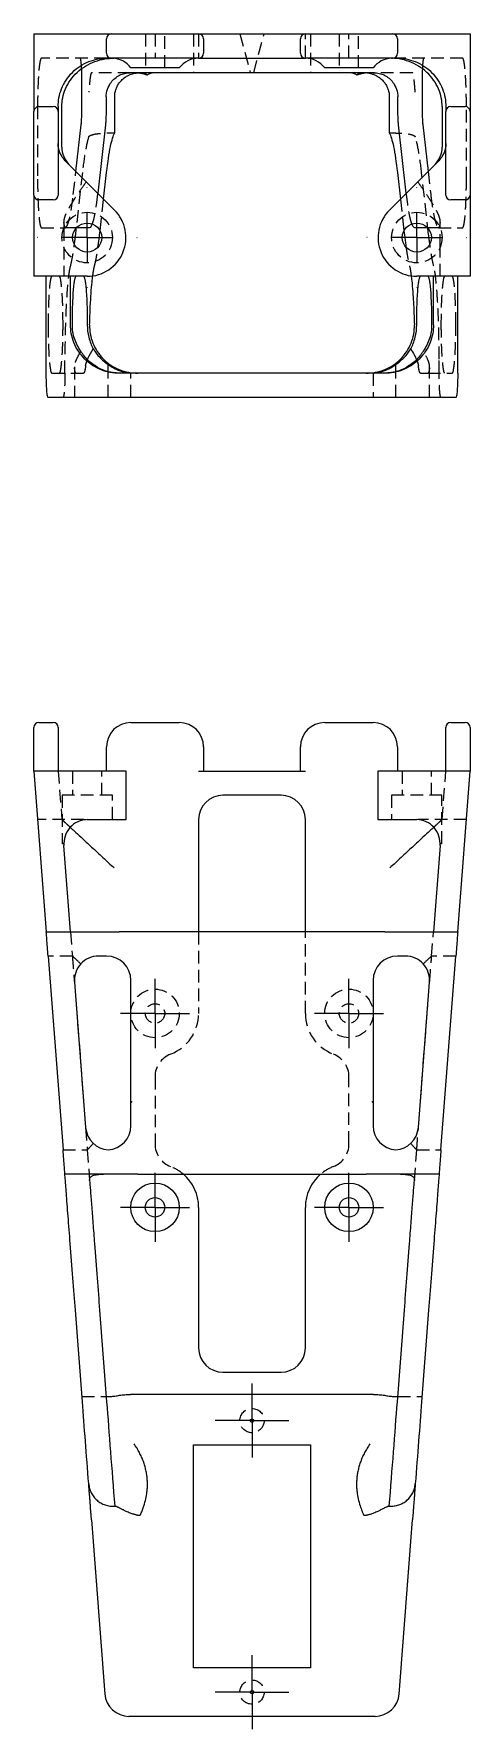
# Model space of a CAD drawing. Header units: millimetres. Extents: x 61 to 241, y 6 to 176.
# Drawn here: x 61 to 105, y 5.7 to 176.3 of the extents above.
import ezdxf

# ---------------------------------------------------------------- set-up
doc = ezdxf.new("R2010")
doc.units = ezdxf.units.MM
doc.linetypes.add('HIDDEN', pattern=[1.905, 1.27, -0.635])
doc.layers.add('10', color=7, linetype='Continuous')

# ---------------------------------------------------------------- blocks, each defined once
blk = doc.blocks.new('SW_CENTERMARKSYMBOL_0')
at = {"layer": '10', "color": 0}
for p, q in [((0, 2.5), (0, 3.48)), ((0, 0), (0, 2.5)), ((-2.5, 0), (-3.48, 0)), ((0, 0), (-2.5, 0)), ((0, 0), (0, -2.5)), ((0, 0), (2.5, 0)), ((2.5, 0), (3.48, 0)), ((0, -2.5), (0, -3.48))]:
    blk.add_line(p, q, dxfattribs=at)
blk = doc.blocks.new('SW_CENTERMARKSYMBOL_1')
at = {"layer": '10', "color": 0}
for p, q in [((0, 2.5), (0, 3.48)), ((0, 0), (0, 2.5)), ((-2.5, 0), (-3.48, 0)), ((0, 0), (-2.5, 0)), ((0, 0), (0, -2.5)), ((0, 0), (2.5, 0)), ((2.5, 0), (3.48, 0)), ((0, -2.5), (0, -3.48))]:
    blk.add_line(p, q, dxfattribs=at)
blk = doc.blocks.new('SW_CENTERMARKSYMBOL_2')
at = {"layer": '10', "color": 0}
for p, q in [((0, 2.5), (0, 3.48)), ((0, 0), (0, 2.5)), ((-2.5, 0), (-3.48, 0)), ((0, 0), (-2.5, 0)), ((0, 0), (0, -2.5)), ((0, 0), (2.5, 0)), ((2.5, 0), (3.48, 0)), ((0, -2.5), (0, -3.48))]:
    blk.add_line(p, q, dxfattribs=at)
blk = doc.blocks.new('SW_CENTERMARKSYMBOL_3')
at = {"layer": '10', "color": 0}
for p, q in [((0, 2.5), (0, 3.48)), ((0, 0), (0, 2.5)), ((-2.5, 0), (-3.48, 0)), ((0, 0), (-2.5, 0)), ((0, 0), (0, -2.5)), ((0, 0), (2.5, 0)), ((2.5, 0), (3.48, 0)), ((0, -2.5), (0, -3.48))]:
    blk.add_line(p, q, dxfattribs=at)
blk = doc.blocks.new('SW_CENTERMARKSYMBOL_4')
at = {"layer": '10', "color": 0}
for p, q in [((0, 2.5), (0, 3.72)), ((0, 0), (0, 2.5)), ((-2.5, 0), (-3.72, 0)), ((0, 0), (-2.5, 0)), ((0, 0), (0, -2.5)), ((0, 0), (2.5, 0)), ((2.5, 0), (3.72, 0)), ((0, -2.5), (0, -3.72))]:
    blk.add_line(p, q, dxfattribs=at)
blk = doc.blocks.new('SW_CENTERMARKSYMBOL_5')
at = {"layer": '10', "color": 0}
for p, q in [((0, 2.5), (0, 3.72)), ((0, 0), (0, 2.5)), ((-2.5, 0), (-3.72, 0)), ((0, 0), (-2.5, 0)), ((0, 0), (0, -2.5)), ((0, 0), (2.5, 0)), ((2.5, 0), (3.72, 0)), ((0, -2.5), (0, -3.72))]:
    blk.add_line(p, q, dxfattribs=at)
blk = doc.blocks.new('SW_CENTERMARKSYMBOL_6')
at = {"layer": '10', "color": 0}
for p, q in [((0, 5), (0, 5.04)), ((0, 0), (0, 2.5)), ((-5, 0), (-5.04, 0)), ((0, 0), (-2.5, 0)), ((0, 0), (0, -2.5)), ((0, 0), (2.5, 0)), ((5, 0), (5.04, 0)), ((0, -5), (0, -5.04))]:
    blk.add_line(p, q, dxfattribs=at)
blk = doc.blocks.new('SW_CENTERMARKSYMBOL_7')
at = {"layer": '10', "color": 0}
for p, q in [((0, 5), (0, 5.04)), ((0, 0), (0, 2.5)), ((-5, 0), (-5.04, 0)), ((0, 0), (-2.5, 0)), ((0, 0), (0, -2.5)), ((0, 0), (2.5, 0)), ((5, 0), (5.04, 0)), ((0, -5), (0, -5.04))]:
    blk.add_line(p, q, dxfattribs=at)

msp = doc.modelspace()

# ---------------------------------------------------------------- linework, layer by layer
at = {"color": 7, "linetype": 'Continuous', "lineweight": 25}
for p, q in [((61.05, 176.29), (61.05, 168.49)), ((61.05, 176.29), (68.85, 176.29)), ((68.37, 174.34), (68.37, 175.8)), ((68.85, 176.29), (70.8, 176.29)), ((70.8, 176.29), (75.68, 176.29)), ((75.68, 176.29), (77.63, 176.29)), ((77.63, 176.29), (88.37, 176.29)), ((78.12, 175.8), (78.12, 174.34)), ((87.88, 174.34), (87.88, 175.8)), ((88.37, 176.29), (90.32, 176.29)), ((90.32, 176.29), (95.2, 176.29)), ((95.2, 176.29), (97.15, 176.29)), ((97.15, 176.29), (104.95, 176.29)), ((97.63, 175.8), (97.63, 174.34)), ((104.95, 176.29), (104.95, 168.49)), ((68.85, 173.85), (68.38, 173.85)), ((70.8, 173.85), (68.85, 173.85)), ((95.24, 172.39), (70.76, 172.39)), ((75.68, 173.85), (70.8, 173.85)), ((73.24, 172.88), (70.8, 172.88)), ((75.68, 172.88), (73.24, 172.88)), ((77.63, 173.85), (75.68, 173.85)), ((77.63, 173.85), (88.37, 173.85)), ((90.32, 173.85), (88.37, 173.85)), ((95.2, 173.85), (90.32, 173.85)), ((95.2, 172.88), (90.32, 172.88)), ((97.15, 173.85), (95.2, 173.85)), ((97.62, 173.85), (97.15, 173.85)), ((65.89, 169.16), (65.89, 171.41)), ((100.11, 171.41), (100.11, 169.16)), ((61.54, 168.98), (63, 168.98)), ((63.49, 168.98), (63.49, 168.49)), ((63.86, 164.89), (63.86, 168.98)), ((68.33, 169.95), (68.33, 169.16)), ((69.18, 166.33), (69.18, 169.95)), ((96.82, 169.95), (96.82, 166.33)), ((97.67, 169.16), (97.67, 169.95)), ((102.14, 168.98), (102.14, 164.89)), ((102.51, 168.98), (102.51, 168.49)), ((103, 168.98), (104.46, 168.98)), ((61.05, 166.54), (61.05, 168.49)), ((63.49, 168.49), (63.49, 166.54)), ((102.51, 166.54), (102.51, 168.49)), ((104.95, 168.49), (104.95, 166.54)), ((61.05, 162.03), (61.05, 166.54)), ((63.49, 166.54), (63.49, 162.03)), ((65.28, 162.46), (65.81, 167.14)), ((68.25, 167.14), (67.47, 160.27)), ((98.53, 160.27), (97.75, 167.14)), ((100.19, 167.14), (100.72, 162.46)), ((102.51, 162.03), (102.51, 166.54)), ((104.95, 166.54), (104.95, 162.03)), ((64.21, 163.53), (69.17, 158.56)), ((68.07, 159.67), (68.37, 162.35)), ((96.83, 158.56), (101.79, 163.53)), ((97.63, 162.35), (97.93, 159.67)), ((61.05, 160.08), (61.05, 162.03)), ((63.49, 162.03), (63.49, 160.08)), ((102.51, 160.08), (102.51, 162.03)), ((104.95, 162.03), (104.95, 160.08)), ((61.05, 160.08), (61.05, 151.9)), ((63, 159.59), (61.54, 159.59)), ((104.46, 159.59), (103, 159.59)), ((104.95, 160.08), (104.95, 151.9)), ((66.61, 156.78), (65.32, 156.78)), ((67.66, 156.09), (67.71, 156.49)), ((98.29, 156.49), (98.34, 156.09)), ((100.68, 156.78), (99.39, 156.78)), ((66.41, 151.9), (61.05, 151.9)), ((62.29, 142.15), (62.29, 151.9)), ((64.73, 147.02), (64.73, 151.9)), ((104.95, 151.9), (99.59, 151.9)), ((101.27, 147.02), (101.27, 151.9)), ((103.71, 142.15), (103.71, 151.9)), ((68.53, 142.33), (68.53, 143.02)), ((96.38, 142.15), (69.62, 142.15)), ((70.8, 142.15), (70.8, 142.15)), ((95.2, 142.15), (95.2, 142.15)), ((97.47, 142.33), (97.47, 143.02)), ((67.56, 139.71), (62.48, 139.71)), ((68.37, 139.71), (67.56, 139.71)), ((97.63, 139.71), (68.37, 139.71)), ((98.44, 139.71), (97.63, 139.71)), ((103.52, 139.71), (98.44, 139.71)), ((61.05, 104.56), (61.05, 106.51)), ((61.54, 107), (63, 107)), ((63.49, 106.51), (63.49, 104.56)), ((70.8, 107), (75.68, 107)), ((90.32, 107), (95.2, 107)), ((102.51, 104.56), (102.51, 106.51)), ((103, 107), (104.46, 107)), ((104.95, 106.51), (104.95, 104.56)), ((61.05, 102.12), (61.05, 104.56)), ((63.49, 104.56), (63.49, 102.12)), ((68.37, 102.12), (68.37, 104.56)), ((78.12, 104.56), (78.12, 102.12)), ((87.88, 102.12), (87.88, 104.56)), ((97.63, 104.56), (97.63, 102.12)), ((102.51, 102.12), (102.51, 104.56)), ((104.95, 104.56), (104.95, 102.12)), ((66.41, 102.12), (61.05, 102.12)), ((61.05, 102.12), (62.29, 85.94)), ((70.32, 102.12), (66.41, 102.12)), ((70.32, 97.24), (70.32, 102.12)), ((77.63, 102.12), (88.37, 102.12)), ((95.68, 102.12), (95.68, 97.24)), ((99.59, 102.12), (95.68, 102.12)), ((104.95, 102.12), (99.59, 102.12)), ((103.71, 85.94), (104.95, 102.12)), ((85.93, 99.68), (80.07, 99.68)), ((66.5, 97.24), (70.32, 97.24)), ((77.63, 97.24), (77.63, 85.94)), ((88.37, 85.94), (88.37, 97.24)), ((95.68, 97.24), (99.5, 97.24)), ((64.73, 85.94), (64.07, 94.62)), ((101.93, 94.62), (101.27, 85.94)), ((62.29, 85.94), (69.62, 85.94)), ((96.38, 85.94), (69.62, 85.94)), ((96.38, 85.94), (103.71, 85.94)), ((62.48, 83.5), (63.98, 63.99)), ((68.37, 83.5), (67.56, 83.5)), ((98.44, 83.5), (97.63, 83.5)), ((102.02, 63.99), (103.52, 83.5)), ((65.13, 80.88), (66.25, 66.24)), ((70.8, 66.43), (70.8, 81.06)), ((95.2, 81.06), (95.2, 66.43)), ((99.75, 66.24), (100.87, 80.88)), ((71.5, 61.55), (64.17, 61.55)), ((71.5, 61.55), (94.5, 61.55)), ((101.83, 61.55), (94.5, 61.55)), ((77.63, 58.22), (77.63, 44.07)), ((88.37, 44.07), (88.37, 58.22)), ((65.93, 38.64), (65.22, 47.88)), ((67.66, 47.88), (68.37, 38.64)), ((97.63, 38.64), (98.34, 47.88)), ((100.78, 47.88), (100.07, 38.64)), ((80.07, 41.63), (85.93, 41.63)), ((95.24, 39.4), (70.76, 39.4)), ((77.1, 34.32), (88.9, 34.32)), ((77.1, 11.88), (77.1, 34.32)), ((88.9, 34.32), (88.9, 11.88)), ((66.85, 26.76), (68.19, 9.25)), ((97.81, 9.25), (99.15, 26.76)), ((88.9, 11.88), (77.1, 11.88)), ((95.38, 7), (70.62, 7))]:
    msp.add_line(p, q, dxfattribs=at)
at = {"color": 7, "linetype": 'HIDDEN', "lineweight": 18}
for p, q in [((72.27, 176.29), (72.27, 172.88)), ((73.24, 176.29), (73.24, 173.85)), ((74.22, 172.88), (74.22, 176.29)), ((77.1, 176.29), (77.1, 172.39)), ((77.63, 176.29), (77.63, 173.85)), ((81.78, 176.29), (82.83, 172.39)), ((83.17, 172.39), (84.22, 176.29)), ((88.37, 173.85), (88.37, 176.29)), ((88.9, 176.29), (88.9, 172.39)), ((91.78, 176.29), (91.78, 172.88)), ((92.76, 173.85), (92.76, 176.29)), ((93.73, 172.88), (93.73, 176.29)), ((68.38, 173.85), (61.8, 173.85)), ((70.76, 172.39), (66.85, 172.39)), ((68.85, 173.85), (68.95, 173.85)), ((99.15, 172.39), (95.24, 172.39)), ((97.04, 173.85), (97.15, 173.85)), ((104.2, 173.85), (97.62, 173.85)), ((61.42, 168.98), (61.42, 161.66)), ((104.58, 161.66), (104.58, 168.98)), ((65.01, 160.13), (65.28, 162.46)), ((65.93, 162.35), (65.22, 156.09)), ((100.78, 156.09), (100.07, 162.35)), ((100.72, 162.46), (100.99, 160.13)), ((67.47, 160.27), (67.45, 160.13)), ((67.71, 156.49), (68.07, 159.67)), ((97.93, 159.67), (98.29, 156.49)), ((98.55, 160.13), (98.53, 160.27)), ((64.06, 157.44), (64.06, 156.74)), ((101.94, 156.74), (101.94, 157.44)), ((61.8, 156.78), (64.24, 156.78)), ((64.06, 156.74), (64.06, 154.87)), ((65.32, 156.78), (64.24, 156.78)), ((101.76, 156.78), (100.68, 156.78)), ((101.76, 156.78), (104.2, 156.78)), ((101.94, 154.87), (101.94, 156.74)), ((64.06, 154.87), (64.06, 151.9)), ((101.94, 151.9), (101.94, 154.86)), ((64.17, 142.15), (64.17, 143.57)), ((101.83, 142.15), (101.83, 143.57)), ((62.86, 142.15), (65.3, 142.15)), ((65.12, 142.8), (65.12, 139.71)), ((65.3, 142.15), (66.05, 142.15)), ((68.53, 139.71), (68.53, 142.33)), ((70.8, 139.71), (70.8, 142.15)), ((95.2, 142.15), (95.2, 139.71)), ((97.47, 139.71), (97.47, 142.33)), ((99.95, 142.15), (100.7, 142.15)), ((100.7, 142.15), (103.14, 142.15)), ((100.88, 139.71), (100.88, 142.81)), ((63.49, 102.12), (63.86, 97.24)), ((64.95, 102.12), (64.95, 99.68)), ((67.88, 99.68), (67.88, 102.12)), ((98.12, 102.12), (98.12, 99.68)), ((101.05, 99.68), (101.05, 102.12)), ((102.14, 97.24), (102.51, 102.12)), ((68.95, 99.68), (63.88, 99.68)), ((63.88, 99.68), (63.88, 94.8)), ((68.95, 97.24), (68.95, 99.68)), ((102.12, 99.68), (97.05, 99.68)), ((97.05, 99.68), (97.05, 97.24)), ((102.12, 94.8), (102.12, 99.68)), ((66.08, 97.24), (61.42, 97.24)), ((104.58, 97.24), (99.92, 97.24)), ((64.06, 94.8), (63.88, 94.8)), ((102.12, 94.8), (101.94, 94.8)), ((64.73, 85.94), (64.92, 83.5)), ((77.63, 85.94), (77.63, 77.73)), ((88.37, 77.73), (88.37, 85.94)), ((101.08, 83.5), (101.27, 85.94)), ((64.92, 83.5), (62.48, 83.5)), ((103.52, 83.5), (101.08, 83.5)), ((65.3, 78.62), (66.05, 68.87)), ((99.95, 68.87), (100.7, 78.62)), ((73.24, 71.35), (73.24, 64.6)), ((92.76, 64.6), (92.76, 71.35)), ((63.98, 63.99), (66.42, 63.99)), ((66.42, 63.99), (66.66, 60.92)), ((99.34, 60.92), (99.58, 63.99)), ((99.58, 63.99), (102.02, 63.99)), ((65.89, 39.2), (68.33, 39.2)), ((97.67, 39.2), (100.11, 39.2))]:
    msp.add_line(p, q, dxfattribs=at)
for centre, radius in [((66.41, 155.8), 2.54), ((99.59, 155.8), 2.54), ((73.24, 77.73), 2.44), ((92.76, 77.73), 2.44), ((73.24, 77.73), 0.976), ((92.76, 77.73), 0.976), ((83, 36.76), 1.22), ((83, 9.44), 1.22)]:
    msp.add_circle(centre, radius, dxfattribs=at)
at = {"color": 7, "linetype": 'Continuous', "lineweight": 25}
for centre, radius in [((66.41, 155.8), 1.46), ((99.59, 155.8), 1.46), ((73.24, 58.22), 2.44), ((92.76, 58.22), 2.44), ((73.24, 58.22), 0.976), ((92.76, 58.22), 0.976), ((83, 36.76), 0.174), ((83, 9.44), 0.174)]:
    msp.add_circle(centre, radius, dxfattribs=at)
for centre, radius, start, end in [((68.85, 175.8), 0.488, 90, 180), ((77.63, 175.8), 0.488, 0, 90), ((88.37, 175.8), 0.488, 90, 180), ((97.15, 175.8), 0.488, 0, 90), ((68.85, 174.34), 0.488, 180, 270), ((77.63, 174.34), 0.488, 270, 0), ((88.37, 174.34), 0.488, 180, 270), ((97.15, 174.34), 0.488, 270, 0), ((68.85, 171.41), 2.44, 36.8699, 87.7566), ((73.39, 170.44), 1.95, 90, 118.0954), ((77.63, 171.41), 2.44, 90, 143.1301), ((88.37, 171.41), 2.44, 36.8699, 90), ((92.61, 170.44), 1.95, 61.9247, 90), ((97.15, 171.41), 2.44, 92.4939, 143.1301), ((61.54, 168.49), 0.488, 90, 180), ((63, 168.49), 0.488, 0, 90), ((103, 168.49), 0.488, 90, 180), ((104.46, 168.49), 0.488, 0, 90), ((61.54, 160.08), 0.488, 180, 270), ((63, 160.08), 0.488, 270, 0), ((103, 160.08), 0.488, 180, 270), ((104.46, 160.08), 0.488, 270, 0), ((66.41, 155.8), 3.9, 270, 45), ((99.59, 155.8), 3.9, 135, 270), ((61.54, 106.51), 0.488, 90, 180), ((63, 106.51), 0.488, 0, 90), ((70.8, 104.56), 2.44, 90, 180), ((75.68, 104.56), 2.44, 0, 90), ((90.32, 104.56), 2.44, 90, 180), ((95.2, 104.56), 2.44, 0, 90), ((103, 106.51), 0.488, 90, 180), ((104.46, 106.51), 0.488, 0, 90), ((80.07, 97.24), 2.44, 90, 180), ((85.93, 97.24), 2.44, 0, 90), ((66.5, 94.8), 2.44, 91.9326, 184.3987), ((99.5, 94.8), 2.44, 355.6013, 88.0674), ((67.56, 81.06), 2.44, 90, 184.3987), ((68.37, 81.06), 2.44, 0, 90), ((97.63, 81.06), 2.44, 90, 180), ((98.44, 81.06), 2.44, 355.6013, 90), ((68.69, 66.43), 2.44, 184.3987, 266.2271), ((68.37, 66.43), 2.44, 273.7729, 0), ((97.63, 66.43), 2.44, 180, 266.2271), ((97.31, 66.43), 2.44, 273.7729, 355.6013), ((73.24, 58.22), 4.39, 0, 49.3644), ((92.76, 58.22), 4.39, 130.6356, 180), ((80.07, 44.07), 2.44, 180, 270), ((85.93, 44.07), 2.44, 270, 0), ((70.62, 9.44), 2.44, 184.3987, 270), ((95.38, 9.44), 2.44, 270, 355.6013)]:
    msp.add_arc(centre, radius, start, end, dxfattribs=at)
at = {"color": 7, "linetype": 'HIDDEN', "lineweight": 18}
for centre, radius, start, end in [((94.33, 170.92), 1.47, 79.4387, 122.616), ((73.24, 77.73), 4.39, 290.9248, 0), ((92.76, 77.73), 4.39, 180, 249.0752), ((75.68, 71.35), 2.44, 110.9248, 180), ((90.32, 71.35), 2.44, 0, 69.0752), ((75.68, 64.6), 2.44, 180, 249.0752), ((90.32, 64.6), 2.44, 290.9248, 0), ((73.24, 58.22), 4.39, 49.3644, 69.0752), ((92.76, 58.22), 4.39, 110.9248, 130.6356)]:
    msp.add_arc(centre, radius, start, end, dxfattribs=at)
for points, knots in [([(61.8, 173.85), (61.76, 173.85), (61.71, 173.75), (61.64, 173.39), (61.62, 173.24), (61.57, 172.88), (61.55, 172.66), (61.52, 172.19), (61.5, 171.92), (61.47, 171.37), (61.46, 171.07), (61.43, 170.17), (61.42, 169.55), (61.42, 168.98)], [0, 0, 0, 0, 0.25, 0.25, 0.375, 0.375, 0.5, 0.5, 0.625, 0.625, 0.75, 0.75, 1, 1, 1, 1]), ([(65.86, 172.79), (65.84, 172.97), (65.82, 173.38), (65.76, 173.77), (65.72, 173.83), (65.7, 173.85)], [0, 0, 0, 0, 0.293204, 0.660258, 1, 1, 1, 1]), ([(66.85, 172.39), (66.84, 172.39), (66.83, 172.39), (66.82, 172.37), (66.81, 172.34), (66.79, 172.31), (66.78, 172.26), (66.76, 172.2), (66.75, 172.13), (66.74, 172.05), (66.72, 171.97), (66.71, 171.87), (66.69, 171.71), (66.66, 171.47), (66.63, 171.16), (66.6, 170.81), (66.58, 170.58), (66.57, 170.44)], [0, 0, 0, 0, 0.041321, 0.083075, 0.125403, 0.168444, 0.212326, 0.257175, 0.303103, 0.35022, 0.398625, 0.448409, 0.499656, 0.61746, 0.749808, 0.853897, 1, 1, 1, 1]), ([(71.42, 172.37), (71.44, 172.37), (71.51, 172.39), (71.6, 172.39), (71.67, 172.39), (71.71, 172.39), (71.72, 172.39), (71.73, 172.39), (71.73, 172.39), (71.75, 172.39), (71.79, 172.39), (71.86, 172.38), (71.95, 172.37), (72.02, 172.36), (72.07, 172.35), (72.16, 172.33), (72.26, 172.3), (72.37, 172.25), (72.44, 172.21), (72.48, 172.17), (72.47, 172.17), (72.47, 172.16)], [0, 0, 0, 0, 0.019419, 0.057574, 0.071911, 0.077757, 0.082155, 0.083138, 0.084254, 0.087055, 0.095507, 0.148531, 0.229835, 0.272125, 0.314226, 0.35615, 0.486202, 0.612416, 0.735294, 0.884589, 1, 1, 1, 1]), ([(99.43, 170.44), (99.42, 170.56), (99.4, 170.79), (99.37, 171.14), (99.34, 171.47), (99.31, 171.77), (99.27, 172.03), (99.24, 172.21), (99.21, 172.32), (99.18, 172.38), (99.16, 172.39), (99.15, 172.39)], [0, 0, 0, 0, 0.125137, 0.250255, 0.382379, 0.500462, 0.632117, 0.755062, 0.83953, 0.920864, 1, 1, 1, 1]), ([(100.3, 173.85), (100.28, 173.84), (100.24, 173.8), (100.19, 173.48), (100.16, 173.13), (100.15, 172.84), (100.15, 172.79)], [0, 0, 0, 0, 0.287349, 0.596536, 0.915318, 1, 1, 1, 1]), ([(104.58, 168.98), (104.58, 169.55), (104.57, 170.17), (104.54, 171.07), (104.53, 171.37), (104.5, 171.92), (104.48, 172.19), (104.45, 172.66), (104.43, 172.88), (104.38, 173.24), (104.36, 173.39), (104.29, 173.75), (104.24, 173.85), (104.2, 173.85)], [0, 0, 0, 0, 0.25, 0.25, 0.375, 0.375, 0.5, 0.5, 0.625, 0.625, 0.75, 0.75, 1, 1, 1, 1]), ([(66.57, 165.92), (66.45, 165.59), (66.34, 165.12), (66.13, 163.92), (66.03, 163.19), (65.93, 162.35)], [0, 0, 0, 0, 0.5, 0.5, 1, 1, 1, 1]), ([(66.57, 165.92), (66.58, 165.96), (66.61, 165.99), (66.69, 166.06), (66.75, 166.09), (66.89, 166.14), (66.97, 166.16), (67.17, 166.21), (67.28, 166.23), (67.52, 166.26), (67.65, 166.27), (67.93, 166.3), (68.07, 166.31), (68.53, 166.33), (68.85, 166.33), (69.18, 166.33)], [0, 0, 0, 0, 0.125, 0.125, 0.25, 0.25, 0.375, 0.375, 0.5, 0.5, 0.625, 0.625, 0.75, 0.75, 1, 1, 1, 1]), ([(96.82, 166.33), (96.98, 166.33), (97.14, 166.33), (97.46, 166.32), (97.62, 166.32), (97.92, 166.31), (98.07, 166.3), (98.35, 166.27), (98.48, 166.26), (98.84, 166.21), (99.04, 166.17), (99.25, 166.09), (99.31, 166.06), (99.39, 165.99), (99.42, 165.96), (99.43, 165.92)], [0, 0, 0, 0, 0.125, 0.125, 0.25, 0.25, 0.375, 0.375, 0.5, 0.5, 0.75, 0.75, 0.875, 0.875, 1, 1, 1, 1]), ([(100.07, 162.35), (99.97, 163.19), (99.87, 163.92), (99.66, 165.12), (99.55, 165.59), (99.43, 165.92)], [0, 0, 0, 0, 0.5, 0.5, 1, 1, 1, 1]), ([(61.42, 161.66), (61.42, 161.08), (61.43, 160.46), (61.46, 159.56), (61.47, 159.27), (61.5, 158.71), (61.52, 158.45), (61.55, 157.97), (61.57, 157.76), (61.62, 157.39), (61.64, 157.24), (61.71, 156.89), (61.76, 156.78), (61.8, 156.78)], [0, 0, 0, 0, 0.25, 0.25, 0.375, 0.375, 0.5, 0.5, 0.625, 0.625, 0.75, 0.75, 1, 1, 1, 1]), ([(66.32, 161.41), (66.05, 161.03), (65.78, 160.65), (65.4, 160.09), (65.27, 159.9), (65.03, 159.53), (64.91, 159.34), (64.69, 158.99), (64.59, 158.81), (64.4, 158.47), (64.32, 158.3), (64.18, 157.99), (64.13, 157.84), (64.06, 157.57), (64.05, 157.44), (64.07, 157.33)], [0, 0, 0, 0, 0.25, 0.25, 0.375, 0.375, 0.5, 0.5, 0.625, 0.625, 0.75, 0.75, 0.875, 0.875, 1, 1, 1, 1]), ([(101.93, 157.33), (101.95, 157.44), (101.94, 157.57), (101.87, 157.84), (101.82, 157.99), (101.68, 158.3), (101.6, 158.46), (101.41, 158.81), (101.31, 158.98), (100.98, 159.52), (100.74, 159.89), (100.22, 160.65), (99.95, 161.03), (99.68, 161.41)], [0, 0, 0, 0, 0.125, 0.125, 0.25, 0.25, 0.375, 0.375, 0.5, 0.5, 0.75, 0.75, 1, 1, 1, 1]), ([(104.2, 156.78), (104.24, 156.78), (104.29, 156.89), (104.36, 157.24), (104.38, 157.39), (104.43, 157.76), (104.45, 157.97), (104.48, 158.45), (104.5, 158.71), (104.53, 159.27), (104.54, 159.56), (104.57, 160.46), (104.58, 161.08), (104.58, 161.66)], [0, 0, 0, 0, 0.25, 0.25, 0.375, 0.375, 0.5, 0.5, 0.625, 0.625, 0.75, 0.75, 1, 1, 1, 1]), ([(64.17, 156.78), (64.24, 156.78), (64.32, 156.85), (64.46, 157.14), (64.54, 157.35), (64.68, 157.92), (64.75, 158.28), (64.89, 159.12), (64.95, 159.6), (65.01, 160.13)], [0, 0, 0, 0, 0.25, 0.25, 0.5, 0.5, 0.75, 0.75, 1, 1, 1, 1]), ([(67.45, 160.13), (67.4, 159.75), (67.31, 158.98), (67.16, 158.1), (67.02, 157.46), (66.93, 157.25), (66.89, 157.17)], [0, 0, 0, 0, 0.271011, 0.544923, 0.820056, 1, 1, 1, 1]), ([(99.1, 157.18), (99.09, 157.2), (99.02, 157.34), (98.89, 157.87), (98.72, 158.78), (98.61, 159.68), (98.55, 160.13)], [0, 0, 0, 0, 0.0629018, 0.3437296, 0.6737099, 1, 1, 1, 1]), ([(100.99, 160.13), (101.05, 159.6), (101.11, 159.12), (101.25, 158.28), (101.32, 157.92), (101.46, 157.35), (101.54, 157.14), (101.68, 156.85), (101.76, 156.78), (101.83, 156.78)], [0, 0, 0, 0, 0.25, 0.25, 0.5, 0.5, 0.75, 0.75, 1, 1, 1, 1]), ([(64.24, 156.78), (64.21, 156.78), (64.18, 156.83), (64.12, 157.01), (64.09, 157.15), (64.07, 157.33)], [0, 0, 0, 0, 0.5, 0.5, 1, 1, 1, 1]), ([(101.93, 157.33), (101.91, 157.15), (101.88, 157.01), (101.82, 156.83), (101.79, 156.78), (101.76, 156.78)], [0, 0, 0, 0, 0.5, 0.5, 1, 1, 1, 1]), ([(65.22, 156.09), (65.14, 155.4), (65.06, 154.78), (64.89, 153.72), (64.8, 153.27), (64.71, 152.92)], [0, 0, 0, 0, 0.5, 0.5, 1, 1, 1, 1]), ([(101.29, 152.92), (101.2, 153.27), (101.11, 153.72), (100.94, 154.78), (100.86, 155.4), (100.78, 156.09)], [0, 0, 0, 0, 0.5, 0.5, 1, 1, 1, 1]), ([(67.14, 152.92), (67.2, 153.13), (67.3, 153.57), (67.42, 154.25), (67.48, 154.73), (67.5, 154.87)], [0, 0, 0, 0, 0.4111733, 0.823458, 1, 1, 1, 1]), ([(98.5, 154.84), (98.54, 154.57), (98.62, 154.05), (98.74, 153.42), (98.82, 153.09), (98.86, 152.92)], [0, 0, 0, 0, 0.346396, 0.673646, 1, 1, 1, 1]), ([(62.86, 151.9), (62.81, 151.9), (62.76, 151.8), (62.7, 151.44), (62.67, 151.29), (62.63, 150.92), (62.61, 150.71), (62.57, 150.24), (62.56, 149.97), (62.53, 149.41), (62.52, 149.12), (62.49, 148.22), (62.48, 147.6), (62.48, 147.02)], [0, 0, 0, 0, 0.25, 0.25, 0.375, 0.375, 0.5, 0.5, 0.625, 0.625, 0.75, 0.75, 1, 1, 1, 1]), ([(63.98, 147.02), (63.98, 147.6), (63.97, 148.22), (63.95, 149.12), (63.93, 149.41), (63.91, 149.97), (63.89, 150.24), (63.85, 150.71), (63.83, 150.92), (63.79, 151.29), (63.77, 151.44), (63.7, 151.8), (63.65, 151.9), (63.61, 151.9)], [0, 0, 0, 0, 0.25, 0.25, 0.375, 0.375, 0.5, 0.5, 0.625, 0.625, 0.75, 0.75, 1, 1, 1, 1]), ([(64.71, 152.92), (64.63, 152.64), (64.56, 152.21), (64.43, 151.02), (64.37, 150.26), (64.27, 148.54), (64.23, 147.56), (64.18, 145.56), (64.17, 144.54), (64.17, 143.57)], [0, 0, 0, 0, 0.25, 0.25, 0.5, 0.5, 0.75, 0.75, 1, 1, 1, 1]), ([(66.98, 151.96), (67, 152.14), (67.06, 152.53), (67.11, 152.78), (67.14, 152.92)], [0, 0, 0, 0, 0.460123, 1, 1, 1, 1]), ([(98.86, 152.92), (98.9, 152.75), (98.95, 152.51), (99, 152.11), (99.01, 151.99)], [0, 0, 0, 0, 0.721755, 1, 1, 1, 1]), ([(101.83, 143.57), (101.83, 144.54), (101.82, 145.56), (101.77, 147.56), (101.73, 148.54), (101.63, 150.26), (101.57, 151.02), (101.44, 152.21), (101.37, 152.64), (101.29, 152.92)], [0, 0, 0, 0, 0.25, 0.25, 0.5, 0.5, 0.75, 0.75, 1, 1, 1, 1]), ([(102.39, 151.9), (102.35, 151.9), (102.3, 151.8), (102.23, 151.44), (102.21, 151.29), (102.17, 150.92), (102.15, 150.71), (102.11, 150.24), (102.09, 149.97), (102.07, 149.41), (102.05, 149.12), (102.03, 148.22), (102.02, 147.6), (102.02, 147.02)], [0, 0, 0, 0, 0.25, 0.25, 0.375, 0.375, 0.5, 0.5, 0.625, 0.625, 0.75, 0.75, 1, 1, 1, 1]), ([(103.52, 147.02), (103.52, 147.6), (103.51, 148.22), (103.48, 149.12), (103.47, 149.41), (103.44, 149.97), (103.43, 150.24), (103.39, 150.71), (103.37, 150.92), (103.33, 151.29), (103.3, 151.44), (103.24, 151.8), (103.19, 151.9), (103.14, 151.9)], [0, 0, 0, 0, 0.25, 0.25, 0.375, 0.375, 0.5, 0.5, 0.625, 0.625, 0.75, 0.75, 1, 1, 1, 1]), ([(62.48, 147.02), (62.48, 146.45), (62.49, 145.83), (62.52, 144.93), (62.53, 144.63), (62.56, 144.08), (62.57, 143.81), (62.61, 143.34), (62.63, 143.12), (62.67, 142.76), (62.7, 142.61), (62.76, 142.25), (62.81, 142.15), (62.86, 142.15)], [0, 0, 0, 0, 0.25, 0.25, 0.375, 0.375, 0.5, 0.5, 0.625, 0.625, 0.75, 0.75, 1, 1, 1, 1]), ([(63.61, 142.15), (63.65, 142.15), (63.7, 142.25), (63.77, 142.61), (63.79, 142.76), (63.83, 143.12), (63.85, 143.34), (63.89, 143.81), (63.91, 144.08), (63.93, 144.63), (63.95, 144.93), (63.97, 145.83), (63.98, 146.45), (63.98, 147.02)], [0, 0, 0, 0, 0.25, 0.25, 0.375, 0.375, 0.5, 0.5, 0.625, 0.625, 0.75, 0.75, 1, 1, 1, 1]), ([(102.02, 147.02), (102.02, 146.45), (102.03, 145.83), (102.05, 144.93), (102.07, 144.63), (102.09, 144.08), (102.11, 143.81), (102.15, 143.34), (102.17, 143.12), (102.21, 142.76), (102.23, 142.61), (102.3, 142.25), (102.35, 142.15), (102.39, 142.15)], [0, 0, 0, 0, 0.25, 0.25, 0.375, 0.375, 0.5, 0.5, 0.625, 0.625, 0.75, 0.75, 1, 1, 1, 1]), ([(103.14, 142.15), (103.19, 142.15), (103.24, 142.25), (103.3, 142.61), (103.33, 142.76), (103.37, 143.12), (103.39, 143.34), (103.43, 143.81), (103.44, 144.08), (103.47, 144.63), (103.48, 144.93), (103.51, 145.83), (103.52, 146.45), (103.52, 147.02)], [0, 0, 0, 0, 0.25, 0.25, 0.375, 0.375, 0.5, 0.5, 0.625, 0.625, 0.75, 0.75, 1, 1, 1, 1]), ([(65.77, 144.37), (65.67, 144.21), (65.58, 144.05), (65.42, 143.74), (65.34, 143.59), (65.22, 143.3), (65.18, 143.16), (65.12, 142.91), (65.11, 142.8), (65.13, 142.7)], [0, 0, 0, 0, 0.25, 0.25, 0.5, 0.5, 0.75, 0.75, 1, 1, 1, 1]), ([(66.25, 142.91), (66.28, 143.03), (66.31, 143.21), (66.41, 143.43), (66.45, 143.52)], [0, 0, 0, 0, 0.621865, 1, 1, 1, 1]), ([(99.56, 143.51), (99.57, 143.49), (99.68, 143.26), (99.72, 143.08), (99.75, 142.91)], [0, 0, 0, 0, 0.102163, 1, 1, 1, 1]), ([(100.87, 142.7), (100.89, 142.8), (100.88, 142.91), (100.82, 143.16), (100.78, 143.3), (100.6, 143.73), (100.43, 144.04), (100.23, 144.37)], [0, 0, 0, 0, 0.25, 0.25, 0.5, 0.5, 1, 1, 1, 1]), ([(64.17, 142.15), (64.17, 141.86), (64.17, 141.55), (64.15, 140.95), (64.13, 140.66), (64.1, 140.18), (64.07, 140), (64.03, 139.76), (64, 139.71), (63.98, 139.71)], [0, 0, 0, 0, 0.25, 0.25, 0.5, 0.5, 0.75, 0.75, 1, 1, 1, 1]), ([(65.3, 142.15), (65.27, 142.15), (65.24, 142.19), (65.18, 142.38), (65.16, 142.52), (65.13, 142.7)], [0, 0, 0, 0, 0.5, 0.5, 1, 1, 1, 1]), ([(66.25, 142.91), (66.23, 142.67), (66.19, 142.47), (66.12, 142.21), (66.09, 142.15), (66.05, 142.15)], [0, 0, 0, 0, 0.5, 0.5, 1, 1, 1, 1]), ([(99.95, 142.15), (99.91, 142.15), (99.88, 142.21), (99.81, 142.47), (99.77, 142.67), (99.75, 142.91)], [0, 0, 0, 0, 0.5, 0.5, 1, 1, 1, 1]), ([(100.87, 142.7), (100.84, 142.52), (100.82, 142.38), (100.76, 142.19), (100.73, 142.15), (100.7, 142.15)], [0, 0, 0, 0, 0.5, 0.5, 1, 1, 1, 1]), ([(102.02, 139.71), (102, 139.71), (101.97, 139.76), (101.93, 140), (101.9, 140.18), (101.87, 140.66), (101.85, 140.95), (101.83, 141.55), (101.83, 141.86), (101.83, 142.15)], [0, 0, 0, 0, 0.25, 0.25, 0.5, 0.5, 0.75, 0.75, 1, 1, 1, 1]), ([(63.86, 97.24), (63.88, 97.23), (63.91, 97.2), (64.15, 96.98), (64.43, 96.72), (64.66, 96.51), (64.71, 96.46)], [0, 0, 0, 0, 0.271667, 0.5671987, 0.8926013, 1, 1, 1, 1]), ([(102.14, 97.24), (102.12, 97.23), (102.09, 97.2), (101.85, 96.98), (101.57, 96.72), (101.34, 96.51), (101.29, 96.46)], [0, 0, 0, 0, 0.2714679, 0.566783, 0.8919472, 1, 1, 1, 1]), ([(65.77, 82.72), (65.5, 82.97), (65.28, 83.17), (64.99, 83.44), (64.92, 83.5), (64.92, 83.5)], [0, 0, 0, 0, 0.5, 0.5, 1, 1, 1, 1]), ([(64.92, 83.5), (64.92, 83.48), (64.92, 83.44), (64.95, 83.1), (65, 82.53), (65.05, 81.79), (65.1, 81.19), (65.12, 80.92)], [0, 0, 0, 0, 0.190778, 0.39398, 0.605666, 0.820714, 1, 1, 1, 1]), ([(101.08, 83.5), (101.08, 83.5), (101.01, 83.44), (100.72, 83.17), (100.5, 82.97), (100.23, 82.72)], [0, 0, 0, 0, 0.5, 0.5, 1, 1, 1, 1]), ([(100.88, 80.92), (100.9, 81.15), (100.94, 81.71), (101, 82.44), (101.05, 83.06), (101.07, 83.43), (101.08, 83.48), (101.08, 83.5)], [0, 0, 0, 0, 0.148303, 0.363483, 0.586014, 0.799733, 1, 1, 1, 1]), ([(66.25, 66.2), (66.26, 66.1), (66.29, 65.67), (66.34, 65.06), (66.39, 64.44), (66.42, 64.06), (66.42, 64.01), (66.42, 63.99)], [0, 0, 0, 0, 0.070725, 0.305505, 0.548306, 0.781491, 1, 1, 1, 1]), ([(99.58, 63.99), (99.58, 64.01), (99.58, 64.05), (99.61, 64.39), (99.65, 64.97), (99.7, 65.59), (99.74, 66.05), (99.75, 66.2)], [0, 0, 0, 0, 0.208466, 0.430507, 0.661819, 0.896804, 1, 1, 1, 1]), ([(66.42, 63.99), (66.42, 63.99), (66.47, 64.05), (66.68, 64.27), (66.83, 64.43), (67.03, 64.64)], [0, 0, 0, 0, 0.5, 0.5, 1, 1, 1, 1]), ([(98.97, 64.64), (99.17, 64.43), (99.32, 64.27), (99.53, 64.05), (99.58, 63.99), (99.58, 63.99)], [0, 0, 0, 0, 0.5, 0.5, 1, 1, 1, 1])]:
    msp.add_open_spline(points, degree=3, knots=knots, dxfattribs=at)
at = {"color": 7, "linetype": 'Continuous', "lineweight": 25}
for points, knots in [([(63.49, 168.98), (63.49, 169.55), (63.59, 170.17), (63.95, 171.07), (64.1, 171.37), (64.47, 171.92), (64.68, 172.19), (65.16, 172.66), (65.42, 172.88), (65.98, 173.24), (66.28, 173.39), (67.18, 173.75), (67.8, 173.85), (68.38, 173.85)], [0, 0, 0, 0, 0.25, 0.25, 0.375, 0.375, 0.5, 0.5, 0.625, 0.625, 0.75, 0.75, 1, 1, 1, 1]), ([(63.86, 168.98), (63.86, 169.26), (63.89, 169.56), (64.01, 170.17), (64.1, 170.47), (64.36, 171.07), (64.52, 171.37), (64.92, 171.92), (65.15, 172.19), (65.66, 172.66), (65.95, 172.88), (66.55, 173.24), (66.87, 173.39), (67.52, 173.63), (67.85, 173.72), (68.5, 173.83), (68.82, 173.85), (69.13, 173.85)], [0, 0, 0, 0, 0.125, 0.125, 0.25, 0.25, 0.375, 0.375, 0.5, 0.5, 0.625, 0.625, 0.75, 0.75, 0.875, 0.875, 1, 1, 1, 1]), ([(65.89, 171.41), (65.89, 171.64), (65.88, 172.1), (65.87, 172.58), (65.86, 172.77), (65.86, 172.79)], [0, 0, 0, 0, 0.462404, 0.960399, 1, 1, 1, 1]), ([(68.82, 171.41), (68.93, 171.57), (69.06, 171.7), (69.35, 171.94), (69.51, 172.05), (69.84, 172.22), (70.01, 172.28), (70.38, 172.37), (70.57, 172.39), (70.76, 172.39)], [0, 0, 0, 0, 0.25, 0.25, 0.5, 0.5, 0.75, 0.75, 1, 1, 1, 1]), ([(69.23, 170.44), (69.25, 170.55), (69.31, 170.78), (69.44, 171.05), (69.58, 171.28), (69.71, 171.45), (69.86, 171.62), (69.99, 171.75), (70.09, 171.83), (70.15, 171.87), (70.21, 171.91), (70.26, 171.95), (70.39, 172.04), (70.58, 172.14), (70.84, 172.25), (71.11, 172.33), (71.3, 172.35), (71.42, 172.37)], [0, 0, 0, 0, 0.100938, 0.217763, 0.282692, 0.352112, 0.426135, 0.50485, 0.529082, 0.55265, 0.575556, 0.597802, 0.619389, 0.728291, 0.817448, 0.886916, 1, 1, 1, 1]), ([(72.47, 172.16), (72.47, 172.16), (72.46, 172.15), (72.4, 172.17), (72.25, 172.21), (71.99, 172.28), (71.62, 172.37), (71.31, 172.38), (71.14, 172.39)], [0, 0, 0, 0, 0.033759, 0.178863, 0.372195, 0.571769, 0.780258, 1, 1, 1, 1]), ([(94.86, 172.39), (94.69, 172.38), (94.38, 172.37), (94.05, 172.29), (93.83, 172.23), (93.69, 172.19), (93.59, 172.16), (93.54, 172.15), (93.53, 172.16), (93.53, 172.16)], [0, 0, 0, 0, 0.219637, 0.428068, 0.561978, 0.692717, 0.821122, 0.966075, 1, 1, 1, 1]), ([(94.6, 172.37), (94.62, 172.37), (94.74, 172.36), (94.89, 172.32), (95.06, 172.28), (95.2, 172.23), (95.35, 172.17), (95.51, 172.09), (95.65, 172.01), (95.74, 171.95), (95.79, 171.91), (95.85, 171.87), (95.91, 171.83), (96.07, 171.7), (96.29, 171.47), (96.53, 171.12), (96.69, 170.78), (96.75, 170.55), (96.77, 170.44)], [0, 0, 0, 0, 0.0216948, 0.1091249, 0.1485524, 0.1951353, 0.2488938, 0.3098407, 0.3779844, 0.39962, 0.4219418, 0.4449513, 0.4686499, 0.4930387, 0.6463112, 0.7811519, 0.8985474, 1, 1, 1, 1]), ([(95.24, 172.39), (95.43, 172.39), (95.62, 172.37), (95.98, 172.28), (96.16, 172.22), (96.49, 172.05), (96.65, 171.95), (96.94, 171.7), (97.07, 171.57), (97.18, 171.41)], [0, 0, 0, 0, 0.25, 0.25, 0.5, 0.5, 0.75, 0.75, 1, 1, 1, 1]), ([(102.14, 168.98), (102.14, 169.26), (102.11, 169.56), (101.99, 170.17), (101.9, 170.47), (101.64, 171.07), (101.48, 171.37), (101.08, 171.92), (100.85, 172.19), (100.34, 172.66), (100.05, 172.88), (99.45, 173.24), (99.13, 173.39), (98.48, 173.63), (98.15, 173.72), (97.5, 173.83), (97.18, 173.85), (96.87, 173.85)], [0, 0, 0, 0, 0.125, 0.125, 0.25, 0.25, 0.375, 0.375, 0.5, 0.5, 0.625, 0.625, 0.75, 0.75, 0.875, 0.875, 1, 1, 1, 1]), ([(97.62, 173.85), (98.2, 173.85), (98.82, 173.75), (99.72, 173.39), (100.02, 173.24), (100.58, 172.88), (100.84, 172.66), (101.32, 172.19), (101.53, 171.92), (101.9, 171.37), (102.05, 171.07), (102.41, 170.17), (102.51, 169.55), (102.51, 168.98)], [0, 0, 0, 0, 0.25, 0.25, 0.375, 0.375, 0.5, 0.5, 0.625, 0.625, 0.75, 0.75, 1, 1, 1, 1]), ([(100.15, 172.79), (100.14, 172.6), (100.12, 172.18), (100.11, 171.69), (100.11, 171.41)], [0, 0, 0, 0, 0.454319, 1, 1, 1, 1]), ([(68.33, 169.95), (68.33, 170.21), (68.37, 170.47), (68.54, 170.97), (68.66, 171.21), (68.82, 171.41)], [0, 0, 0, 0, 0.5, 0.5, 1, 1, 1, 1]), ([(97.18, 171.41), (97.34, 171.21), (97.46, 170.97), (97.63, 170.47), (97.67, 170.21), (97.67, 169.95)], [0, 0, 0, 0, 0.5, 0.5, 1, 1, 1, 1]), ([(65.81, 167.14), (65.82, 167.24), (65.83, 167.37), (65.85, 167.67), (65.86, 167.83), (65.87, 168.19), (65.88, 168.38), (65.89, 168.77), (65.89, 168.96), (65.89, 169.16)], [0, 0, 0, 0, 0.25, 0.25, 0.5, 0.5, 0.75, 0.75, 1, 1, 1, 1]), ([(68.33, 169.16), (68.33, 168.96), (68.33, 168.77), (68.32, 168.38), (68.31, 168.19), (68.3, 167.83), (68.29, 167.67), (68.27, 167.37), (68.26, 167.24), (68.25, 167.14)], [0, 0, 0, 0, 0.25, 0.25, 0.5, 0.5, 0.75, 0.75, 1, 1, 1, 1]), ([(97.75, 167.14), (97.74, 167.24), (97.73, 167.37), (97.71, 167.67), (97.7, 167.83), (97.69, 168.19), (97.68, 168.38), (97.67, 168.77), (97.67, 168.96), (97.67, 169.16)], [0, 0, 0, 0, 0.25, 0.25, 0.5, 0.5, 0.75, 0.75, 1, 1, 1, 1]), ([(100.11, 169.16), (100.11, 168.96), (100.11, 168.77), (100.12, 168.38), (100.13, 168.19), (100.14, 167.83), (100.15, 167.67), (100.17, 167.37), (100.18, 167.24), (100.19, 167.14)], [0, 0, 0, 0, 0.25, 0.25, 0.5, 0.5, 0.75, 0.75, 1, 1, 1, 1]), ([(68.37, 162.35), (68.49, 163.39), (68.62, 164.28), (68.89, 165.62), (69.04, 166.08), (69.18, 166.33)], [0, 0, 0, 0, 0.5, 0.5, 1, 1, 1, 1]), ([(96.82, 166.33), (96.96, 166.08), (97.11, 165.62), (97.38, 164.28), (97.51, 163.39), (97.63, 162.35)], [0, 0, 0, 0, 0.5, 0.5, 1, 1, 1, 1]), ([(64.21, 163.53), (63.99, 163.75), (63.8, 164.03), (63.55, 164.63), (63.49, 164.95), (63.49, 165.27)], [0, 0, 0, 0, 0.5, 0.5, 1, 1, 1, 1]), ([(63.86, 164.89), (63.86, 164.58), (63.93, 164.25), (64.18, 163.65), (64.36, 163.38), (64.58, 163.15)], [0, 0, 0, 0, 0.5, 0.5, 1, 1, 1, 1]), ([(101.42, 163.15), (101.64, 163.38), (101.82, 163.65), (102.07, 164.25), (102.14, 164.58), (102.14, 164.89)], [0, 0, 0, 0, 0.5, 0.5, 1, 1, 1, 1]), ([(102.51, 165.27), (102.51, 164.95), (102.45, 164.63), (102.2, 164.03), (102.01, 163.75), (101.79, 163.53)], [0, 0, 0, 0, 0.5, 0.5, 1, 1, 1, 1]), ([(66.89, 157.17), (66.86, 157.09), (66.77, 156.82), (66.67, 156.8), (66.61, 156.78)], [0, 0, 0, 0, 0.309609, 1, 1, 1, 1]), ([(99.39, 156.78), (99.34, 156.8), (99.24, 156.83), (99.14, 157.07), (99.1, 157.18)], [0, 0, 0, 0, 0.560812, 1, 1, 1, 1]), ([(67.5, 154.87), (67.52, 154.98), (67.57, 155.35), (67.63, 155.79), (67.66, 156.09)], [0, 0, 0, 0, 0.313239, 1, 1, 1, 1]), ([(98.34, 156.09), (98.38, 155.71), (98.44, 155.26), (98.49, 154.89), (98.5, 154.84)], [0, 0, 0, 0, 0.855441, 1, 1, 1, 1]), ([(64.92, 147.02), (64.92, 147.6), (64.93, 148.22), (64.96, 149.12), (64.97, 149.41), (65, 149.97), (65.01, 150.24), (65.05, 150.71), (65.07, 150.92), (65.11, 151.29), (65.13, 151.44), (65.2, 151.8), (65.25, 151.9), (65.3, 151.9)], [0, 0, 0, 0, 0.25, 0.25, 0.375, 0.375, 0.5, 0.5, 0.625, 0.625, 0.75, 0.75, 1, 1, 1, 1]), ([(66.05, 151.9), (66.09, 151.9), (66.14, 151.8), (66.21, 151.44), (66.23, 151.29), (66.27, 150.92), (66.29, 150.71), (66.33, 150.24), (66.35, 149.97), (66.37, 149.41), (66.39, 149.12), (66.41, 148.22), (66.42, 147.6), (66.42, 147.02)], [0, 0, 0, 0, 0.25, 0.25, 0.375, 0.375, 0.5, 0.5, 0.625, 0.625, 0.75, 0.75, 1, 1, 1, 1]), ([(66.66, 147.02), (66.67, 147.53), (66.71, 148.55), (66.78, 149.92), (66.87, 151.01), (66.94, 151.68), (66.97, 151.92), (66.98, 151.96)], [0, 0, 0, 0, 0.249494, 0.505385, 0.764039, 0.96677, 1, 1, 1, 1]), ([(99.01, 151.99), (99.04, 151.82), (99.1, 151.37), (99.18, 150.44), (99.25, 149.33), (99.3, 148.22), (99.33, 147.42), (99.34, 147.02)], [0, 0, 0, 0, 0.15723, 0.411747, 0.611055, 0.807697, 1, 1, 1, 1]), ([(99.58, 147.02), (99.58, 147.6), (99.59, 148.22), (99.61, 149.12), (99.63, 149.41), (99.65, 149.97), (99.67, 150.24), (99.71, 150.71), (99.73, 150.92), (99.77, 151.29), (99.79, 151.44), (99.86, 151.8), (99.91, 151.9), (99.95, 151.9)], [0, 0, 0, 0, 0.25, 0.25, 0.375, 0.375, 0.5, 0.5, 0.625, 0.625, 0.75, 0.75, 1, 1, 1, 1]), ([(100.7, 151.9), (100.75, 151.9), (100.8, 151.8), (100.87, 151.44), (100.89, 151.29), (100.93, 150.92), (100.95, 150.71), (100.99, 150.24), (101, 149.97), (101.03, 149.41), (101.04, 149.12), (101.07, 148.22), (101.08, 147.6), (101.08, 147.02)], [0, 0, 0, 0, 0.25, 0.25, 0.375, 0.375, 0.5, 0.5, 0.625, 0.625, 0.75, 0.75, 1, 1, 1, 1]), ([(69.62, 142.15), (69.05, 142.15), (68.43, 142.25), (67.52, 142.61), (67.23, 142.76), (66.67, 143.12), (66.4, 143.34), (65.93, 143.81), (65.71, 144.08), (65.35, 144.63), (65.2, 144.93), (64.84, 145.83), (64.73, 146.45), (64.73, 147.02)], [0, 0, 0, 0, 0.25, 0.25, 0.375, 0.375, 0.5, 0.5, 0.625, 0.625, 0.75, 0.75, 1, 1, 1, 1]), ([(65.77, 144.37), (65.5, 144.76), (65.28, 145.19), (64.99, 146.09), (64.92, 146.56), (64.92, 147.02)], [0, 0, 0, 0, 0.5, 0.5, 1, 1, 1, 1]), ([(66.42, 147.02), (66.42, 146.6), (66.47, 146.18), (66.68, 145.35), (66.83, 144.95), (67.03, 144.59)], [0, 0, 0, 0, 0.5, 0.5, 1, 1, 1, 1]), ([(66.66, 147.02), (66.65, 146.72), (66.67, 146.41), (66.78, 145.79), (66.86, 145.48), (67.1, 144.89), (67.25, 144.6), (67.61, 144.05), (67.81, 143.8), (68.05, 143.57)], [0, 0, 0, 0, 0.25, 0.25, 0.5, 0.5, 0.75, 0.75, 1, 1, 1, 1]), ([(101.27, 147.02), (101.27, 146.45), (101.16, 145.83), (100.8, 144.93), (100.65, 144.63), (100.29, 144.08), (100.07, 143.81), (99.6, 143.34), (99.33, 143.12), (98.77, 142.76), (98.48, 142.61), (97.57, 142.25), (96.95, 142.15), (96.38, 142.15)], [0, 0, 0, 0, 0.25, 0.25, 0.375, 0.375, 0.5, 0.5, 0.625, 0.625, 0.75, 0.75, 1, 1, 1, 1]), ([(97.95, 143.57), (98.19, 143.8), (98.39, 144.05), (98.75, 144.59), (98.9, 144.88), (99.14, 145.48), (99.22, 145.78), (99.33, 146.41), (99.35, 146.72), (99.34, 147.02)], [0, 0, 0, 0, 0.25, 0.25, 0.5, 0.5, 0.75, 0.75, 1, 1, 1, 1]), ([(98.97, 144.59), (99.17, 144.95), (99.32, 145.35), (99.53, 146.18), (99.58, 146.6), (99.58, 147.02)], [0, 0, 0, 0, 0.5, 0.5, 1, 1, 1, 1]), ([(101.08, 147.02), (101.08, 146.56), (101.01, 146.09), (100.72, 145.19), (100.5, 144.76), (100.23, 144.37)], [0, 0, 0, 0, 0.5, 0.5, 1, 1, 1, 1]), ([(67.56, 142.69), (67.36, 142.8), (67.18, 142.91), (66.83, 143.16), (66.66, 143.3), (66.36, 143.58), (66.23, 143.73), (65.98, 144.04), (65.87, 144.2), (65.77, 144.37)], [0, 0, 0, 0, 0.25, 0.25, 0.5, 0.5, 0.75, 0.75, 1, 1, 1, 1]), ([(66.45, 143.52), (66.47, 143.57), (66.6, 143.9), (66.83, 144.27), (67.03, 144.59)], [0, 0, 0, 0, 0.176547, 1, 1, 1, 1]), ([(67.03, 144.59), (67.21, 144.29), (67.42, 144.01), (67.92, 143.49), (68.21, 143.23), (68.53, 143.02)], [0, 0, 0, 0, 0.5, 0.5, 1, 1, 1, 1]), ([(68.05, 143.57), (68.49, 143.13), (69.03, 142.76), (70.23, 142.27), (70.88, 142.15), (71.5, 142.15)], [0, 0, 0, 0, 0.5, 0.5, 1, 1, 1, 1]), ([(94.5, 142.15), (95.12, 142.15), (95.77, 142.27), (96.97, 142.76), (97.51, 143.13), (97.95, 143.57)], [0, 0, 0, 0, 0.5, 0.5, 1, 1, 1, 1]), ([(97.47, 143.02), (97.79, 143.23), (98.07, 143.48), (98.58, 144.01), (98.79, 144.29), (98.97, 144.59)], [0, 0, 0, 0, 0.5, 0.5, 1, 1, 1, 1]), ([(100.23, 144.37), (100.13, 144.2), (100.02, 144.04), (99.78, 143.73), (99.64, 143.58), (99.34, 143.3), (99.17, 143.16), (98.82, 142.91), (98.64, 142.8), (98.44, 142.69)], [0, 0, 0, 0, 0.25, 0.25, 0.5, 0.5, 0.75, 0.75, 1, 1, 1, 1]), ([(98.97, 144.59), (99.1, 144.39), (99.33, 144.01), (99.48, 143.67), (99.56, 143.51)], [0, 0, 0, 0, 0.5255452, 1, 1, 1, 1]), ([(62.48, 139.71), (62.46, 139.71), (62.44, 139.76), (62.39, 140), (62.37, 140.18), (62.33, 140.66), (62.32, 140.95), (62.3, 141.55), (62.29, 141.86), (62.29, 142.15)], [0, 0, 0, 0, 0.25, 0.25, 0.5, 0.5, 0.75, 0.75, 1, 1, 1, 1]), ([(69.85, 142.15), (69.64, 142.15), (69.4, 142.16), (68.89, 142.23), (68.63, 142.28), (68.37, 142.36)], [0, 0, 0, 0, 0.5, 0.5, 1, 1, 1, 1]), ([(68.53, 143.02), (68.66, 142.92), (68.79, 142.84), (69.06, 142.69), (69.2, 142.62), (69.47, 142.49), (69.61, 142.44), (69.86, 142.35), (69.98, 142.32), (70.2, 142.26), (70.3, 142.24), (70.48, 142.2), (70.56, 142.19), (70.74, 142.16), (70.8, 142.16), (70.8, 142.16)], [0, 0, 0, 0, 0.125, 0.125, 0.25, 0.25, 0.375, 0.375, 0.5, 0.5, 0.625, 0.625, 0.75, 0.75, 1, 1, 1, 1]), ([(95.2, 142.16), (95.2, 142.16), (95.21, 142.16), (95.27, 142.17), (95.32, 142.17), (95.44, 142.19), (95.52, 142.2), (95.69, 142.23), (95.8, 142.26), (96.13, 142.34), (96.39, 142.43), (96.79, 142.61), (96.93, 142.68), (97.21, 142.84), (97.34, 142.92), (97.47, 143.02)], [0, 0, 0, 0, 0.125, 0.125, 0.25, 0.25, 0.375, 0.375, 0.5, 0.5, 0.75, 0.75, 0.875, 0.875, 1, 1, 1, 1]), ([(97.63, 142.36), (97.37, 142.28), (97.11, 142.23), (96.6, 142.16), (96.36, 142.15), (96.15, 142.15)], [0, 0, 0, 0, 0.5, 0.5, 1, 1, 1, 1]), ([(103.71, 142.15), (103.71, 141.86), (103.7, 141.55), (103.68, 140.95), (103.67, 140.66), (103.63, 140.18), (103.61, 140), (103.56, 139.76), (103.54, 139.71), (103.52, 139.71)], [0, 0, 0, 0, 0.25, 0.25, 0.5, 0.5, 0.75, 0.75, 1, 1, 1, 1]), ([(64.71, 96.46), (64.84, 96.34), (65.16, 96.05), (65.88, 95.38), (66.85, 94.48), (67.98, 93.43), (68.75, 92.72), (69.13, 92.37)], [0, 0, 0, 0, 0.111621, 0.284243, 0.523483, 0.766337, 1, 1, 1, 1]), ([(101.29, 96.46), (101.16, 96.34), (100.84, 96.05), (100.12, 95.38), (99.15, 94.48), (98.02, 93.43), (97.25, 92.72), (96.87, 92.37)], [0, 0, 0, 0, 0.11133, 0.284009, 0.523327, 0.76626, 1, 1, 1, 1]), ([(62.48, 83.5), (62.46, 83.79), (62.44, 84.1), (62.39, 84.7), (62.37, 84.99), (62.33, 85.47), (62.32, 85.65), (62.3, 85.89), (62.29, 85.94), (62.29, 85.94)], [0, 0, 0, 0, 0.25, 0.25, 0.5, 0.5, 0.75, 0.75, 1, 1, 1, 1]), ([(103.71, 85.94), (103.71, 85.94), (103.7, 85.89), (103.68, 85.65), (103.67, 85.47), (103.63, 84.99), (103.61, 84.7), (103.56, 84.1), (103.54, 83.79), (103.52, 83.5)], [0, 0, 0, 0, 0.25, 0.25, 0.5, 0.5, 0.75, 0.75, 1, 1, 1, 1]), ([(64.17, 61.55), (64.17, 61.55), (64.17, 61.6), (64.15, 61.84), (64.13, 62.03), (64.1, 62.5), (64.07, 62.79), (64.03, 63.39), (64, 63.7), (63.98, 63.99)], [0, 0, 0, 0, 0.25, 0.25, 0.5, 0.5, 0.75, 0.75, 1, 1, 1, 1]), ([(102.02, 63.99), (102, 63.7), (101.97, 63.39), (101.93, 62.79), (101.9, 62.5), (101.87, 62.03), (101.85, 61.84), (101.83, 61.6), (101.83, 61.55), (101.83, 61.55)], [0, 0, 0, 0, 0.25, 0.25, 0.5, 0.5, 0.75, 0.75, 1, 1, 1, 1]), ([(64.71, 54.58), (64.63, 55.51), (64.56, 56.45), (64.43, 58.18), (64.37, 58.97), (64.27, 60.26), (64.23, 60.76), (64.18, 61.4), (64.17, 61.55), (64.17, 61.55)], [0, 0, 0, 0, 0.25, 0.25, 0.5, 0.5, 0.75, 0.75, 1, 1, 1, 1]), ([(66.66, 60.92), (66.65, 61.04), (66.67, 61.13), (66.78, 61.3), (66.86, 61.37), (67.1, 61.47), (67.25, 61.5), (67.61, 61.54), (67.81, 61.55), (68.05, 61.55)], [0, 0, 0, 0, 0.25, 0.25, 0.5, 0.5, 0.75, 0.75, 1, 1, 1, 1]), ([(97.95, 61.55), (98.19, 61.55), (98.39, 61.54), (98.75, 61.5), (98.9, 61.47), (99.14, 61.37), (99.22, 61.3), (99.33, 61.14), (99.35, 61.04), (99.34, 60.92)], [0, 0, 0, 0, 0.25, 0.25, 0.5, 0.5, 0.75, 0.75, 1, 1, 1, 1]), ([(101.83, 61.55), (101.83, 61.55), (101.82, 61.4), (101.77, 60.76), (101.73, 60.26), (101.63, 58.97), (101.57, 58.18), (101.44, 56.45), (101.37, 55.51), (101.29, 54.58)], [0, 0, 0, 0, 0.25, 0.25, 0.5, 0.5, 0.75, 0.75, 1, 1, 1, 1]), ([(66.66, 60.92), (66.68, 60.66), (66.7, 60.33), (66.77, 59.49), (66.81, 59), (66.89, 57.88), (66.94, 57.27), (67.04, 55.96), (67.09, 55.27), (67.14, 54.58)], [0, 0, 0, 0, 0.25, 0.25, 0.5, 0.5, 0.75, 0.75, 1, 1, 1, 1]), ([(98.86, 54.58), (98.91, 55.27), (98.96, 55.96), (99.06, 57.27), (99.11, 57.88), (99.19, 59), (99.23, 59.49), (99.3, 60.33), (99.32, 60.66), (99.34, 60.92)], [0, 0, 0, 0, 0.25, 0.25, 0.5, 0.5, 0.75, 0.75, 1, 1, 1, 1]), ([(65.22, 47.88), (65.14, 48.91), (65.06, 49.99), (64.89, 52.23), (64.8, 53.4), (64.71, 54.58)], [0, 0, 0, 0, 0.5, 0.5, 1, 1, 1, 1]), ([(67.14, 54.58), (67.24, 53.4), (67.33, 52.23), (67.5, 49.99), (67.58, 48.91), (67.66, 47.88)], [0, 0, 0, 0, 0.5, 0.5, 1, 1, 1, 1]), ([(98.34, 47.88), (98.42, 48.91), (98.5, 49.99), (98.67, 52.23), (98.76, 53.4), (98.86, 54.58)], [0, 0, 0, 0, 0.5, 0.5, 1, 1, 1, 1]), ([(101.29, 54.58), (101.2, 53.4), (101.11, 52.23), (100.94, 49.99), (100.86, 48.91), (100.78, 47.88)], [0, 0, 0, 0, 0.5, 0.5, 1, 1, 1, 1]), ([(68.82, 39.2), (68.93, 39.2), (69.06, 39.21), (69.35, 39.25), (69.51, 39.28), (69.84, 39.33), (70.01, 39.35), (70.38, 39.39), (70.57, 39.4), (70.76, 39.4)], [0, 0, 0, 0, 0.25, 0.25, 0.5, 0.5, 0.75, 0.75, 1, 1, 1, 1]), ([(95.24, 39.4), (95.43, 39.4), (95.62, 39.39), (95.98, 39.35), (96.16, 39.33), (96.49, 39.28), (96.65, 39.25), (96.94, 39.21), (97.07, 39.2), (97.18, 39.2)], [0, 0, 0, 0, 0.25, 0.25, 0.5, 0.5, 0.75, 0.75, 1, 1, 1, 1]), ([(66.57, 30.4), (66.45, 31.86), (66.34, 33.3), (66.13, 36.07), (66.03, 37.4), (65.93, 38.64)], [0, 0, 0, 0, 0.5, 0.5, 1, 1, 1, 1]), ([(68.33, 39.2), (68.33, 39.2), (68.37, 39.2), (68.54, 39.2), (68.66, 39.2), (68.82, 39.2)], [0, 0, 0, 0, 0.5, 0.5, 1, 1, 1, 1]), ([(68.37, 38.64), (68.49, 37.09), (68.62, 35.4), (68.89, 31.86), (69.04, 30.01), (69.18, 28.15)], [0, 0, 0, 0, 0.5, 0.5, 1, 1, 1, 1]), ([(96.82, 28.15), (96.96, 30.01), (97.11, 31.86), (97.38, 35.4), (97.51, 37.09), (97.63, 38.64)], [0, 0, 0, 0, 0.5, 0.5, 1, 1, 1, 1]), ([(97.18, 39.2), (97.34, 39.2), (97.46, 39.2), (97.63, 39.2), (97.67, 39.2), (97.67, 39.2)], [0, 0, 0, 0, 0.5, 0.5, 1, 1, 1, 1]), ([(100.07, 38.64), (99.97, 37.4), (99.87, 36.07), (99.66, 33.3), (99.55, 31.86), (99.43, 30.4)], [0, 0, 0, 0, 0.5, 0.5, 1, 1, 1, 1]), ([(69.23, 28.16), (69.23, 28.16), (69.25, 28.16), (69.29, 28.15), (69.33, 28.14), (69.38, 28.12), (69.44, 28.09), (69.51, 28.06), (69.59, 28.02), (69.68, 27.97), (69.79, 27.92), (69.9, 27.86), (70.04, 27.8), (70.17, 27.73), (70.4, 27.62), (70.69, 27.49), (70.98, 27.39), (71.15, 27.34), (71.23, 27.32), (71.31, 27.3), (71.38, 27.28), (71.45, 27.27), (71.51, 27.25), (71.57, 27.25), (71.63, 27.24), (71.68, 27.24), (71.71, 27.23), (71.74, 27.24), (71.75, 27.25), (71.76, 27.27), (71.78, 27.3), (71.79, 27.33), (71.84, 27.42), (71.9, 27.57), (71.98, 27.77), (72.06, 27.98), (72.18, 28.35), (72.32, 28.88), (72.43, 29.49), (72.47, 30.01), (72.48, 30.44), (72.46, 30.88), (72.41, 31.32), (72.33, 31.77), (72.21, 32.21), (72.07, 32.66), (71.89, 33.1), (71.67, 33.54), (71.43, 33.99), (71.24, 34.27), (71.14, 34.42)], [0, 0, 0, 0, 0.010217, 0.020997, 0.032371, 0.044366, 0.057005, 0.070308, 0.08429, 0.098968, 0.114352, 0.130454, 0.147284, 0.164579, 0.180671, 0.226104, 0.25862, 0.266747, 0.274414, 0.281625, 0.28838, 0.294683, 0.300538, 0.305948, 0.31092, 0.31546, 0.319578, 0.320566, 0.322038, 0.324108, 0.326816, 0.330177, 0.334202, 0.354027, 0.373714, 0.393275, 0.412722, 0.478518, 0.541569, 0.579751, 0.617274, 0.657345, 0.697448, 0.737935, 0.779024, 0.820914, 0.863789, 0.907825, 0.953179, 1, 1, 1, 1]), ([(94.86, 34.42), (94.81, 34.35), (94.71, 34.2), (94.58, 33.98), (94.45, 33.76), (94.33, 33.54), (94.22, 33.32), (94.11, 33.1), (94.02, 32.88), (93.94, 32.65), (93.86, 32.43), (93.79, 32.21), (93.73, 31.99), (93.68, 31.77), (93.63, 31.54), (93.58, 31.25), (93.54, 30.88), (93.52, 30.44), (93.53, 30.01), (93.57, 29.49), (93.68, 28.88), (93.83, 28.33), (93.97, 27.91), (94.07, 27.64), (94.15, 27.44), (94.21, 27.32), (94.23, 27.28), (94.25, 27.26), (94.26, 27.24), (94.28, 27.23), (94.29, 27.23), (94.31, 27.23), (94.33, 27.24), (94.35, 27.24), (94.37, 27.24), (94.39, 27.24), (94.41, 27.24), (94.43, 27.25), (94.45, 27.25), (94.48, 27.25), (94.5, 27.26), (94.53, 27.26), (94.55, 27.27), (94.58, 27.27), (94.6, 27.28), (94.63, 27.28), (94.66, 27.29), (94.69, 27.3), (94.72, 27.3), (94.74, 27.31), (94.78, 27.32), (94.81, 27.33), (94.84, 27.34), (94.87, 27.35), (94.9, 27.35), (95.04, 27.4), (95.31, 27.49), (95.6, 27.62), (95.83, 27.73), (96, 27.82), (96.19, 27.91), (96.38, 28), (96.53, 28.07), (96.64, 28.12), (96.72, 28.16), (96.76, 28.16), (96.77, 28.16)], [0, 0, 0, 0, 0.023598, 0.046814, 0.069664, 0.092167, 0.114341, 0.136205, 0.157781, 0.179089, 0.200151, 0.220991, 0.241632, 0.262099, 0.282415, 0.302608, 0.342661, 0.382785, 0.42026, 0.458494, 0.521502, 0.587345, 0.613264, 0.639427, 0.665863, 0.67061, 0.674406, 0.677268, 0.679242, 0.680476, 0.681999, 0.683586, 0.685235, 0.686947, 0.688724, 0.690566, 0.692472, 0.694444, 0.696483, 0.698587, 0.700758, 0.702995, 0.7053, 0.707672, 0.710112, 0.712619, 0.715194, 0.717838, 0.720549, 0.723329, 0.726178, 0.729095, 0.732081, 0.735135, 0.738259, 0.741451, 0.773926, 0.819395, 0.835461, 0.852775, 0.883055, 0.910921, 0.936443, 0.95971, 0.980843, 1, 1, 1, 1]), ([(66.57, 30.4), (66.58, 30.24), (66.61, 30.09), (66.69, 29.79), (66.75, 29.64), (66.89, 29.35), (66.97, 29.22), (67.17, 28.97), (67.28, 28.85), (67.52, 28.64), (67.65, 28.55), (67.93, 28.39), (68.07, 28.32), (68.53, 28.17), (68.85, 28.13), (69.18, 28.15)], [0, 0, 0, 0, 0.125, 0.125, 0.25, 0.25, 0.375, 0.375, 0.5, 0.5, 0.625, 0.625, 0.75, 0.75, 1, 1, 1, 1]), ([(66.85, 26.76), (66.84, 26.82), (66.83, 26.94), (66.82, 27.11), (66.81, 27.29), (66.79, 27.47), (66.78, 27.65), (66.76, 27.83), (66.75, 28.01), (66.74, 28.19), (66.72, 28.38), (66.71, 28.56), (66.69, 28.83), (66.66, 29.18), (66.63, 29.57), (66.6, 29.98), (66.58, 30.25), (66.57, 30.4)], [0, 0, 0, 0, 0.041321, 0.083075, 0.125403, 0.168444, 0.212326, 0.257175, 0.303103, 0.35022, 0.398625, 0.448409, 0.499656, 0.61746, 0.749808, 0.853897, 1, 1, 1, 1]), ([(96.82, 28.15), (96.98, 28.14), (97.14, 28.15), (97.46, 28.19), (97.62, 28.22), (97.92, 28.32), (98.07, 28.39), (98.35, 28.55), (98.48, 28.64), (98.84, 28.95), (99.04, 29.21), (99.25, 29.63), (99.31, 29.78), (99.39, 30.09), (99.42, 30.24), (99.43, 30.4)], [0, 0, 0, 0, 0.125, 0.125, 0.25, 0.25, 0.375, 0.375, 0.5, 0.5, 0.75, 0.75, 0.875, 0.875, 1, 1, 1, 1]), ([(99.43, 30.4), (99.42, 30.27), (99.4, 30.01), (99.37, 29.6), (99.34, 29.18), (99.31, 28.73), (99.27, 28.27), (99.24, 27.83), (99.21, 27.44), (99.18, 27.1), (99.16, 26.87), (99.15, 26.76)], [0, 0, 0, 0, 0.125137, 0.250255, 0.382379, 0.500462, 0.632117, 0.755062, 0.83953, 0.920864, 1, 1, 1, 1])]:
    msp.add_open_spline(points, degree=3, knots=knots, dxfattribs=at)
for points in [[(69.18, 169.95), (69.18, 170.12), (69.19, 170.28), (69.23, 170.44)], [(96.77, 170.44), (96.81, 170.28), (96.82, 170.12), (96.82, 169.95)], [(67.56, 142.69), (67.82, 142.56), (68.09, 142.45), (68.37, 142.36)], [(97.63, 142.36), (97.91, 142.45), (98.18, 142.56), (98.44, 142.69)], [(66.41, 97.24), (66.44, 97.24), (66.47, 97.24), (66.5, 97.24)], [(99.5, 97.24), (99.53, 97.24), (99.56, 97.24), (99.59, 97.24)]]:
    msp.add_open_spline(points, degree=3, dxfattribs=at)
at = {"color": 7, "linetype": 'HIDDEN', "lineweight": 18}
for points in [[(66.08, 97.24), (66.16, 97.24), (66.24, 97.24), (66.32, 97.24)], [(99.92, 97.24), (99.84, 97.24), (99.76, 97.24), (99.68, 97.24)], [(70.8, 68.72), (70.85, 68.77), (70.89, 68.82), (70.94, 68.87)], [(95.06, 68.87), (95.11, 68.82), (95.15, 68.77), (95.2, 68.72)]]:
    msp.add_open_spline(points, degree=3, dxfattribs=at)

# ---------------------------------------------------------------- block references
at = {"layer": '10'}
for name, p in [('SW_CENTERMARKSYMBOL_7', (66.41, 155.8)), ('SW_CENTERMARKSYMBOL_6', (99.59, 155.8)), ('SW_CENTERMARKSYMBOL_3', (73.24, 77.73)), ('SW_CENTERMARKSYMBOL_0', (92.76, 77.73)), ('SW_CENTERMARKSYMBOL_2', (73.24, 58.22)), ('SW_CENTERMARKSYMBOL_1', (92.76, 58.22)), ('SW_CENTERMARKSYMBOL_5', (83, 36.76)), ('SW_CENTERMARKSYMBOL_4', (83, 9.44))]:
    msp.add_blockref(name, p, dxfattribs=at)

doc.saveas('drawing.dxf')
